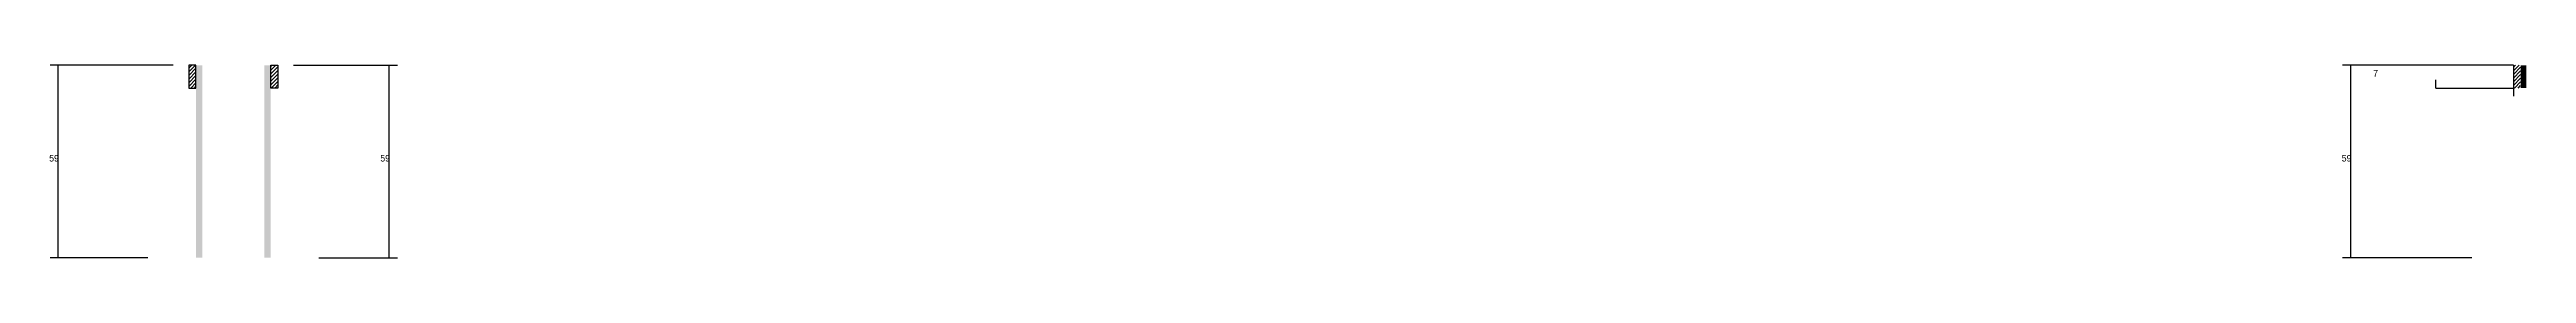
# Model space of a CAD drawing. Header units: metres. Extents: x 3199 to 5706, y 4468 to 5840.
# Drawn here: x 3394 to 4916, y 4468 to 4586 of the extents above; entities that cross this region are included whole.
import ezdxf

# ---------------------------------------------------------------- set-up
doc = ezdxf.new("R2010")
doc.units = ezdxf.units.M
for name, color, linetype in [('COTA', 2, 'Continuous'), ('Hachura', 8, 'Continuous'), ('Madeira', 52, 'Continuous')]:
    doc.layers.add(name, color=color, linetype=linetype)

msp = doc.modelspace()

# ---------------------------------------------------------------- texts
at = {"layer": 'COTA'}
for s, p in [('7', (4822.3, 4579.4)), ('59', (3394.2, 4527.4)), ('59', (3597.7, 4527.4)), ('59', (4803, 4527.4))]:
    msp.add_text(s, height=4, dxfattribs=at).set_placement(p)

# ---------------------------------------------------------------- hatches: boundary and pattern name
at = {"layer": 'Hachura'}
h = msp.add_hatch(dxfattribs=at)
h.set_pattern_fill('ANSI31', scale=0.5)
h.paths.add_polyline_path([(3480, 4572.4), (3484.4, 4572.4), (3484.4, 4572.4), (3484.4, 4586.4), (3484.4, 4586.4), (3480, 4586.4), (3480, 4586.4), (3480, 4572.4)])
h = msp.add_hatch(color=8, dxfattribs=at)
h.dxf.hatch_style = 1
h.paths.add_polyline_path([(3488.4, 4586.4), (3484.4, 4586.4), (3484.4, 4586.4), (3484.4, 4468.4), (3484.4, 4468.4), (3488.4, 4468.4), (3488.4, 4468.4), (3488.4, 4586.4)])
h = msp.add_hatch(color=8, dxfattribs=at)
h.dxf.hatch_style = 1
h.paths.add_polyline_path([(3530.4, 4586.4), (3526.4, 4586.4), (3526.4, 4586.4), (3526.4, 4468.4), (3526.4, 4468.4), (3530.4, 4468.4), (3530.4, 4468.4), (3530.4, 4586.4)])
h = msp.add_hatch(dxfattribs=at)
h.set_pattern_fill('ANSI31', scale=0.5)
h.paths.add_polyline_path([(3534.8, 4572.4), (3530.4, 4572.4), (3530.4, 4572.4), (3530.4, 4586.4), (3530.4, 4586.4), (3534.8, 4586.4), (3534.8, 4586.4), (3534.8, 4572.4)])
h = msp.add_hatch(dxfattribs=at)
h.set_pattern_fill('ANSI31', scale=0.5)
h.paths.add_polyline_path([(4908.5, 4572.4), (4912.9, 4572.4), (4912.9, 4572.4), (4912.9, 4586.4), (4912.9, 4586.4), (4908.5, 4586.4), (4908.5, 4586.4), (4908.5, 4572.4)])
h = msp.add_hatch(color=8, dxfattribs=at)
h.dxf.hatch_style = 1
h.paths.add_polyline_path([(4912.9, 4586.4), (4916.5, 4586.4), (4916.5, 4586.4), (4916.5, 4572.4), (4916.5, 4572.4), (4912.9, 4572.4), (4912.9, 4572.4), (4912.9, 4586.4)])

# ---------------------------------------------------------------- linework, layer by layer
at = {"layer": 'COTA'}
for p, q in [((3470.4, 4586.4), (3394.7, 4586.4)), ((3399.7, 4468.4), (3399.7, 4586.4)), ((3544.4, 4586.4), (3608.2, 4586.4)), ((3603.2, 4468.4), (3603.2, 4586.4)), ((4908.5, 4586.4), (4803.5, 4586.4)), ((4808.5, 4468.4), (4808.5, 4586.4)), ((4908.5, 4586.4), (4908.5, 4567.4)), ((4860.9, 4572.4), (4860.9, 4577.4)), ((4860.9, 4572.4), (4908.5, 4572.4)), ((3454.8, 4468.4), (3394.7, 4468.4)), ((3560, 4468.4), (3608.2, 4468.4)), ((4882.9, 4468.4), (4803.5, 4468.4))]:
    msp.add_line(p, q, dxfattribs=at)
at = {"layer": 'Madeira'}
for points in [[(3480, 4572.4), (3484.4, 4572.4), (3484.4, 4586.4), (3480, 4586.4)], [(3534.8, 4572.4), (3530.4, 4572.4), (3530.4, 4586.4), (3534.8, 4586.4)]]:
    msp.add_lwpolyline(points, close=True, dxfattribs=at)

msp.set_redraw_order([(e.dxf.handle, doc.entitydb.next_handle()) for e in msp.query("TEXT MTEXT ATTDEF DIMENSION ARC_DIMENSION")])  # texts and dimensions are drawn at this point

doc.saveas('drawing.dxf')
